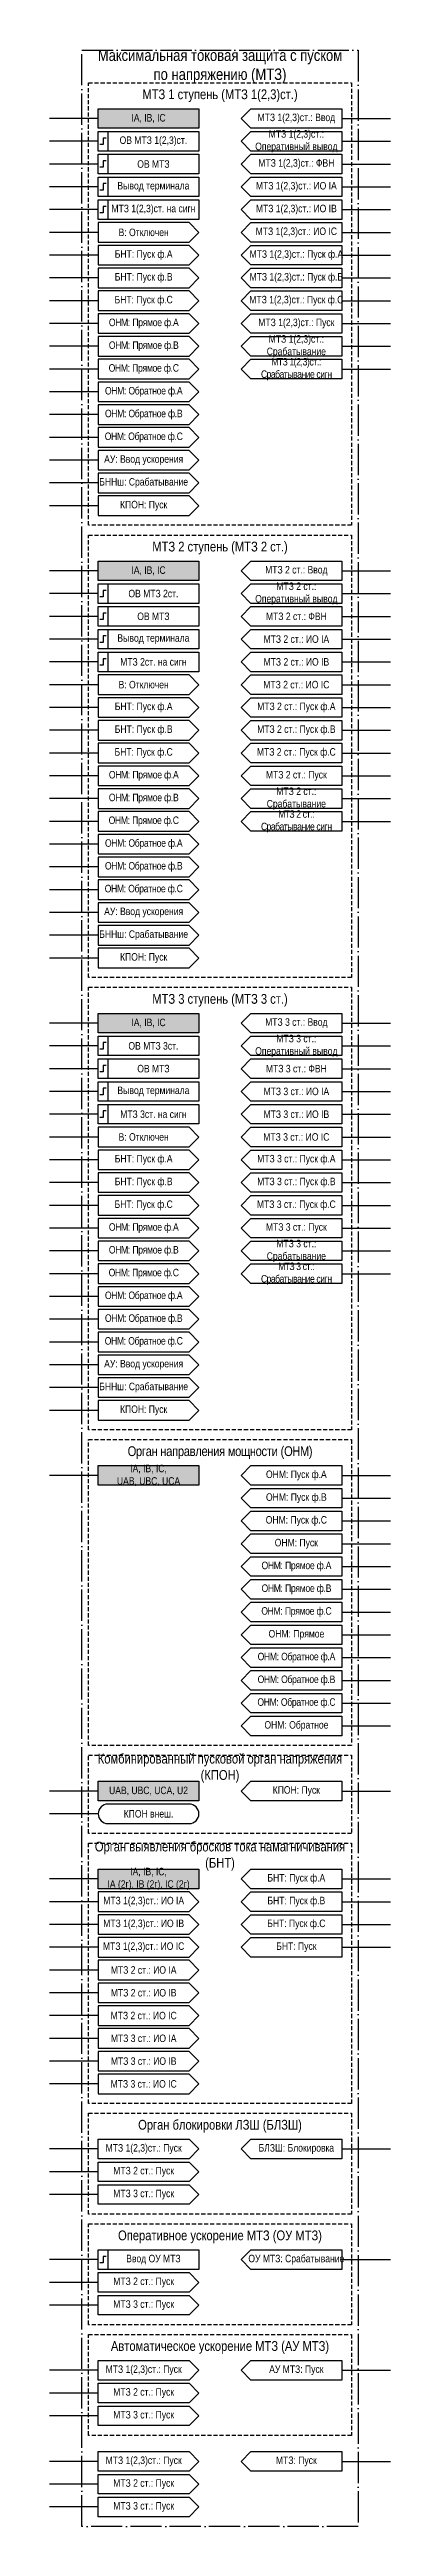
# Model space of a CAD drawing. Header units: millimetres. Extents: x -60 to 2170, y -116 to 657.
# Drawn here: x 415 to 520, y -116 to 645 of the extents above; entities that cross this region are included whole.
import ezdxf

# ---------------------------------------------------------------- set-up
doc = ezdxf.new("R2010")
doc.units = ezdxf.units.MM
doc.linetypes.add('ACAD_ISO04W100', pattern=[30, 24, -3, 0, -3])
doc.linetypes.add('штриховая2', pattern=[0.375, 0.25, -0.125])
doc.layers.add('TEXT', color=7, linetype='Continuous', lineweight=25)
doc.styles.add('2.5_Gost_RD', font='ARIALN.TTF', dxfattribs={"height": 2.5})
doc.styles.add('3.5_Gost_RD', font='ARIALN.TTF', dxfattribs={"height": 3.5})

msp = doc.modelspace()

# ---------------------------------------------------------------- texts
at = {"color": 30, "ltscale": 100, "attachment_point": 5, "style": '3.5_Gost_RD'}
for s, insert, char_height, width in [('{\\C30;\\c1938679;Максимальная токовая защита с пуском \\Pпо напряжению (МТЗ)}', (467.5, 640), 3.5, 85), ('{\\C30;\\c1938679;МТЗ 1 ступень (МТЗ 1(2,3)ст.)}', (467.5, 631), 3, 81), ('{\\C30;\\c1938679;МТЗ 2 ступень (МТЗ 2 ст.)}', (467.5, 492), 3, 81), ('{\\C30;\\c1938679;МТЗ 3 ступень (МТЗ 3 ст.)}', (467.5, 353), 3, 81), ('\\pt147;{\\T0.95;\\C30;\\c1938679;Орган направления мощности (ОНМ)}', (467.5, 214), 3, 81), ('{\\C30;\\c1938679;Комбинированный пусковой орган напряжения (КПОН)}', (467.5, 117), 3, 81), ('{\\C30;\\c1938679;Орган выявления бросков тока намагничивания (БНТ)}', (467.5, 90), 3, 81), ('{\\C30;\\c1938679;Орган блокировки ЛЗШ (БЛЗШ)}', (467.5, 7), 3, 81), ('{\\C30;\\c1938679;Оперативное ускорение МТЗ (ОУ МТЗ)}', (467.5, -27), 3, 81), ('\\pt12;{\\C30;\\c1938679;Автоматическое ускорение МТЗ (АУ МТЗ)}', (467.5, -61), 3, 81)]:
    msp.add_mtext(s, dxfattribs=dict(at, insert=insert, char_height=char_height, width=width))
at = {"ltscale": 100, "char_height": 2.3, "attachment_point": 5, "style": '2.5_Gost_RD'}
for s, insert, width in [('МТЗ 1(2,3)ст.: Ввод', (491, 624), 28), ('МТЗ 1(2,3)ст.: Оперативный вывод', (491, 617), 28), ('МТЗ 1(2,3)ст.: ФВН', (491, 610), 28), ('Вывод терминала', (447, 603), 28), ('МТЗ 1(2,3)ст.: ИО IА', (491, 603), 28), ('МТЗ 1(2,3)ст. на сигн', (447, 596), 28), ('МТЗ 1(2,3)ст.: ИО IВ', (491, 596), 28), ('МТЗ 1(2,3)ст.: ИО IС', (491, 589), 28), ('МТЗ 1(2,3)ст.: Пуск ф.А', (491, 582), 28), ('МТЗ 1(2,3)ст.: Пуск ф.В', (491, 575), 28), ('МТЗ 1(2,3)ст.: Пуск ф.С', (491, 568), 28), ('МТЗ 1(2,3)ст.: Пуск', (491, 561), 28), ('МТЗ 1(2,3)ст.: Срабатывание ', (491, 554), 28), ('{\\T0.9;МТЗ 1(2,3)ст.: Срабатывание сигн}', (491, 547), 28), ('КПОН: Пуск', (444, 505), 28), ('МТЗ 2 ст.: Оперативный вывод', (491, 478), 28), ('МТЗ 2 ст.: Ввод', (491, 485), 28), ('МТЗ 2 ст.: ФВН', (491, 471), 28), ('Вывод терминала', (447, 464), 28), ('МТЗ 2 ст.: ИО IА', (491, 464), 28), ('МТЗ 2ст. на сигн', (447, 457), 28), ('МТЗ 2 ст.: ИО IВ', (491, 457), 28), ('МТЗ 2 ст.: ИО IС', (491, 450), 28), ('МТЗ 2 ст.: Пуск ф.А', (491, 443), 28), ('МТЗ 2 ст.: Пуск ф.В', (491, 436), 28), ('МТЗ 2 ст.: Пуск ф.С', (491, 429), 28), ('МТЗ 2 ст.: Пуск', (491, 422), 28), ('{\\T0.9;МТЗ 2 ст.: Срабатывание сигн}', (491, 408), 28), ('МТЗ 2 ст.: Срабатывание ', (491, 415), 28), ('КПОН: Пуск', (444, 366), 28), ('МТЗ 3 ст.: Ввод', (491, 346), 28), ('МТЗ 3 ст.: Оперативный вывод', (491, 339), 28), ('МТЗ 3 ст.: ФВН', (491, 332), 28), ('Вывод терминала', (447, 325), 28), ('МТЗ 3 ст.: ИО IА', (491, 325), 28), ('МТЗ 3ст. на сигн', (447, 318), 28), ('МТЗ 3 ст.: ИО IС', (491, 311), 28), ('МТЗ 3 ст.: ИО IВ', (491, 318), 28), ('МТЗ 3 ст.: Пуск ф.А', (491, 304), 28), ('МТЗ 3 ст.: Пуск ф.В', (491, 297), 28), ('МТЗ 3 ст.: Пуск ф.С', (491, 290), 28), ('МТЗ 3 ст.: Пуск', (491, 283), 28), ('МТЗ 3 ст.: Срабатывание ', (491, 276), 28), ('{\\T0.9;МТЗ 3 ст.: Срабатывание сигн}', (491, 269), 28), ('КПОН: Пуск', (444, 227), 28), ('ОНМ: Пуск ф.А ', (491, 207), 28), ('ОНМ: Пуск ф.В', (491, 200), 28), ('ОНМ: Пуск ф.С', (491, 193), 28), ('ОНМ: Пуск', (491, 186), 27.874), ('{\\T0.95;ОНМ: Прямое ф.А}', (491, 179), 28), ('{\\T0.95;ОНМ: Прямое ф.В}', (491, 172), 28), ('{\\T0.95;ОНМ: Прямое ф.С}', (491, 165), 28), ('{\\T0.95;ОНМ: Обратное ф.А}', (491, 151), 28), ('ОНМ: Прямое', (491.03, 158), 27.937), ('{\\T0.95;ОНМ: Обратное ф.В}', (491, 144), 28), ('{\\T0.95;ОНМ: Обратное ф.С}', (491, 137), 28), ('\\pt23;ОНМ: Обратное', (491.03, 130), 27.937), ('КПОН: Пуск', (491, 110), 28), ('КПОН внеш.', (445.5, 103), 31), ('БНТ: Пуск ф.А', (491, 83), 28), ('БНТ: Пуск ф.В', (491, 76), 28), ('БНТ: Пуск ф.С', (491, 69), 28), ('БНТ: Пуск', (491, 62), 28), ('БЛЗШ: Блокировка', (491, 0), 28), ('ОУ МТЗ: Срабатывание', (491, -34), 28), ('АУ МТЗ: Пуск', (491, -68), 28), ('МТЗ: Пуск', (491, -96), 28)]:
    msp.add_mtext(s, dxfattribs=dict(at, insert=insert, width=width))
at = {"layer": 'TEXT', "ltscale": 100, "char_height": 2.3, "attachment_point": 5, "style": '2.5_Gost_RD'}
for s, insert, width in [('IA, IB, IC', (445.5, 624), 31), ('ОВ МТЗ 1(2,3)ст.', (447, 617), 28), ('ОВ МТЗ', (447, 610), 28), ('В: Отключен', (444, 589), 28), ('БНТ: Пуск ф.А', (444, 582), 28), ('БНТ: Пуск ф.В', (444, 575), 28), ('БНТ: Пуск ф.С', (444, 568), 28), ('{\\T0.95;ОНМ: Прямое ф.А}', (444, 561), 28), ('{\\T0.95;ОНМ: Прямое ф.С}', (444, 547), 28), ('{\\T0.95;ОНМ: Прямое ф.В}', (444, 554), 28), ('{\\T0.95;ОНМ: Обратное ф.А}', (444, 540), 28), ('АУ: Ввод ускорения', (444, 519), 28), ('БННш: Срабатывание', (444, 512), 28), ('IA, IB, IC', (445.5, 485), 31), ('ОВ МТЗ 2ст.', (447, 478), 28), ('ОВ МТЗ', (447, 471), 28), ('В: Отключен', (444, 450), 28), ('БНТ: Пуск ф.А', (444, 443), 28), ('БНТ: Пуск ф.В', (444, 436), 28), ('БНТ: Пуск ф.С', (444, 429), 28), ('{\\T0.95;ОНМ: Прямое ф.А}', (444, 422), 28), ('{\\T0.95;ОНМ: Прямое ф.В}', (444, 415), 28), ('{\\T0.95;ОНМ: Прямое ф.С}', (444, 408), 28), ('{\\T0.95;ОНМ: Обратное ф.А}', (444, 401), 28), ('АУ: Ввод ускорения', (444, 380), 28), ('БННш: Срабатывание', (444, 373), 28), ('IA, IB, IC', (445.5, 346), 31), ('ОВ МТЗ 3ст.', (447, 339), 28), ('ОВ МТЗ', (447, 332), 28), ('В: Отключен', (444, 311), 28), ('БНТ: Пуск ф.А', (444, 304), 28), ('БНТ: Пуск ф.В', (444, 297), 28), ('БНТ: Пуск ф.С', (444, 290), 28), ('{\\T0.95;ОНМ: Прямое ф.А}', (444, 283), 28), ('{\\T0.95;ОНМ: Прямое ф.В}', (444, 276), 28), ('{\\T0.95;ОНМ: Прямое ф.С}', (444, 269), 28), ('{\\T0.95;ОНМ: Обратное ф.А}', (444, 262), 28), ('АУ: Ввод ускорения', (444, 241), 28), ('БННш: Срабатывание', (444, 234), 28), ('IA, IB, IC,\\PUAB, UBC, UCA', (445.5, 207), 31), ('UAB, UBC, UCA, U2', (445.5, 110), 31), ('IA, IB, IC, \\PIA (2г), IB (2г), IC (2г)', (445.5, 83), 31), ('МТЗ 1(2,3)ст.: ИО IА', (444, 76), 28), ('МТЗ 1(2,3)ст.: ИО IB', (444, 69), 28), ('МТЗ 1(2,3)ст.: ИО IC', (444, 62), 28), ('МТЗ 2 ст.: ИО IА', (444, 55), 28), ('МТЗ 2 ст.: ИО IB', (444, 48), 28), ('МТЗ 2 ст.: ИО IC', (444, 41), 28), ('МТЗ 3 ст.: ИО IА', (444, 34), 28), ('МТЗ 3 ст.: ИО IB', (444, 27), 28), ('МТЗ 3 ст.: ИО IC', (444, 20), 28), ('МТЗ 1(2,3)ст.: Пуск', (444, 0), 28), ('МТЗ 2 ст.: Пуск', (444, -7), 28), ('МТЗ 3 ст.: Пуск', (444, -14), 28), ('Ввод ОУ МТЗ', (447, -34), 28), ('МТЗ 2 ст.: Пуск', (444, -41), 28), ('МТЗ 3 ст.: Пуск', (444, -48), 28), ('МТЗ 1(2,3)ст.: Пуск', (444, -68), 28), ('МТЗ 2 ст.: Пуск', (444, -75), 28), ('МТЗ 3 ст.: Пуск', (444, -82), 28), ('МТЗ 1(2,3)ст.: Пуск', (444, -96), 28), ('\\pt25.3;МТЗ 2 ст.: Пуск', (444, -103), 28), ('МТЗ 3 ст.: Пуск', (444, -110), 28)]:
    msp.add_mtext(s, dxfattribs=dict(at, insert=insert, width=width))
at = {"layer": 'TEXT', "color": 3, "ltscale": 100, "char_height": 2.3, "width": 28, "attachment_point": 5, "style": '2.5_Gost_RD'}
for s, insert in [('{\\T0.95;ОНМ: Обратное ф.В}', (444, 533)), ('{\\T0.95;ОНМ: Обратное ф.С}', (444, 526)), ('{\\T0.95;ОНМ: Обратное ф.С}', (444, 387)), ('{\\T0.95;ОНМ: Обратное ф.В}', (444, 394)), ('{\\T0.95;ОНМ: Обратное ф.В}', (444, 255)), ('{\\T0.95;ОНМ: Обратное ф.С}', (444, 248))]:
    msp.add_mtext(s, dxfattribs=dict(at, insert=insert))

# ---------------------------------------------------------------- hatches: boundary and pattern name
at = {"ltscale": 100, "true_color": 0xf7941d}
h = msp.add_hatch(color=30, dxfattribs=at)
h.dxf.hatch_style = 1
h.paths.add_polyline_path([(430, 627), (461, 627), (461, 621), (430, 621)])
h = msp.add_hatch(color=30, dxfattribs=at)
h.dxf.hatch_style = 1
h.paths.add_polyline_path([(430, 488), (461, 488), (461, 482), (430, 482)])
h = msp.add_hatch(color=30, dxfattribs=at)
h.dxf.hatch_style = 1
h.paths.add_polyline_path([(430, 349), (461, 349), (461, 343), (430, 343)])
h = msp.add_hatch(color=30, dxfattribs=at)
h.dxf.hatch_style = 1
h.paths.add_polyline_path([(430, 210), (461, 210), (461, 204), (430, 204)])
h = msp.add_hatch(color=30, dxfattribs=at)
h.dxf.hatch_style = 1
h.paths.add_polyline_path([(430, 113), (461, 113), (461, 107), (430, 107)])
h = msp.add_hatch(color=30, dxfattribs=at)
h.dxf.hatch_style = 1
h.paths.add_polyline_path([(430, 86), (461, 86), (461, 80), (430, 80)])

# ---------------------------------------------------------------- linework, layer by layer
at = {"ltscale": 100}
for p, q in [((430, 624), (415, 624)), ((430, 617), (415, 617)), ((505, 624), (520, 624)), ((505, 617), (520, 617)), ((430, 610), (415, 610)), ((505, 610), (520, 610)), ((430, 603), (415, 603)), ((505, 603), (520, 603)), ((430, 596), (415, 596)), ((505, 596), (520, 596)), ((430, 589), (415, 589)), ((505, 589), (520, 589)), ((430, 582), (415, 582)), ((505, 582), (520, 582)), ((430, 575), (415, 575)), ((505, 575), (520, 575)), ((430, 568), (415, 568)), ((505, 568), (520, 568)), ((430, 561), (415, 561)), ((505, 561), (520, 561)), ((430, 554), (415, 554)), ((505, 554), (520, 554)), ((430, 547), (415, 547)), ((505, 547), (520, 547)), ((430, 540), (415, 540)), ((430, 533), (415, 533)), ((430, 526), (415, 526)), ((430, 519), (415, 519)), ((430, 512), (415, 512)), ((430, 505), (415, 505)), ((430, 485), (415, 485)), ((505, 485), (520, 485)), ((430, 478), (415, 478)), ((505, 478), (520, 478)), ((430, 471), (415, 471)), ((505, 471), (520, 471)), ((430, 464), (415, 464)), ((430, 457), (415, 457)), ((505, 464), (520, 464)), ((505, 457), (520, 457)), ((430, 450), (415, 450)), ((505, 450), (520, 450)), ((430, 443), (415, 443)), ((505, 443), (520, 443)), ((430, 436), (415, 436)), ((505, 436), (520, 436)), ((430, 429), (415, 429)), ((505, 429), (520, 429)), ((430, 422), (415, 422)), ((505, 422), (520, 422)), ((430, 415), (415, 415)), ((505, 415), (520, 415)), ((430, 408), (415, 408)), ((505, 408), (520, 408)), ((430, 401), (415, 401)), ((430, 394), (415, 394)), ((430, 387), (415, 387)), ((430, 380), (415, 380)), ((430, 373), (415, 373)), ((430, 366), (415, 366)), ((430, 346), (415, 346)), ((505, 346), (520, 346)), ((430, 339), (415, 339)), ((505, 339), (520, 339)), ((430, 332), (415, 332)), ((505, 332), (520, 332)), ((430, 325), (415, 325)), ((505, 325), (520, 325)), ((430, 318), (415, 318)), ((505, 318), (520, 318)), ((430, 311), (415, 311)), ((505, 311), (520, 311)), ((430, 304), (415, 304)), ((430, 297), (415, 297)), ((505, 304), (520, 304)), ((505, 297), (520, 297)), ((430, 290), (415, 290)), ((505, 290), (520, 290)), ((430, 283), (415, 283)), ((505, 283), (520, 283)), ((430, 276), (415, 276)), ((505, 276), (520, 276)), ((430, 269), (415, 269)), ((505, 269), (520, 269)), ((430, 262), (415, 262)), ((430, 255), (415, 255)), ((430, 248), (415, 248)), ((430, 241), (415, 241)), ((430, 234), (415, 234)), ((430, 227), (415, 227)), ((430, 207), (415, 207)), ((505, 207), (520, 207)), ((505, 200), (520, 200)), ((505, 193), (520, 193)), ((505, 186), (520, 186)), ((505, 179), (520, 179)), ((505, 172), (520, 172)), ((505, 165), (520, 165)), ((505, 158), (520, 158)), ((505, 151), (520, 151)), ((505, 144), (520, 144)), ((505, 137), (520, 137)), ((505, 130), (520, 130)), ((430, 110), (415, 110)), ((505, 110), (520, 110)), ((430, 103), (415, 103)), ((430, 83), (415, 83)), ((505, 83), (520, 83)), ((430, 76), (415, 76)), ((430, 69), (415, 69)), ((505, 76), (520, 76)), ((505, 69), (520, 69)), ((430, 62), (415, 62)), ((505, 62), (520, 62)), ((430, 55), (415, 55)), ((430, 48), (415, 48)), ((430, 41), (415, 41)), ((430, 34), (415, 34)), ((430, 27), (415, 27)), ((430, 20), (415, 20)), ((430, 0), (415, 0)), ((505, 0), (520, 0)), ((430, -7), (415, -7)), ((430, -14), (415, -14)), ((430, -34), (415, -34)), ((505, -34), (520, -34)), ((430, -41), (415, -41)), ((430, -48), (415, -48)), ((430, -68), (415, -68)), ((505, -68), (520, -68)), ((430, -75), (415, -75)), ((430, -82), (415, -82)), ((430, -96), (415, -96)), ((505, -96), (520, -96)), ((430, -103), (415, -103)), ((430, -110), (415, -110))]:
    msp.add_line(p, q, dxfattribs=at)
at = {"color": 251, "linetype": 'ACAD_ISO04W100', "lineweight": 30, "ltscale": 0.4, "true_color": 0x58595b}
msp.add_lwpolyline([(425, 645), (510, 645), (510, -116), (425, -116)], close=True, dxfattribs=at)
at = {"linetype": 'штриховая2', "ltscale": 5}
for points in [[(427, 635), (508, 635), (508, 499), (427, 499)], [(427, 496), (508, 496), (508, 360), (427, 360)], [(427, 357), (508, 357), (508, 221), (427, 221)], [(427, 218), (508, 218), (508, 124), (427, 124)], [(427, 121), (508, 121), (508, 97), (427, 97)], [(427, 94), (508, 94), (508, 14), (427, 14)], [(427, 11), (508, 11), (508, -20), (427, -20)], [(427, -23), (508, -23), (508, -54), (427, -54)], [(427, -57), (508, -57), (508, -88), (427, -88)]]:
    msp.add_lwpolyline(points, close=True, dxfattribs=at)
at = {"ltscale": 100}
for points in [[(430, 627), (461, 627), (461, 621), (430, 621)], [(505, 627), (505, 621), (477, 621), (474, 624), (477, 627)], [(430, 620), (433, 620), (433, 614), (430, 614)], [(430, 620), (461, 620), (461, 614), (430, 614)], [(505, 620), (505, 614), (477, 614), (474, 617), (477, 620)], [(430, 613), (433, 613), (433, 607), (430, 607)], [(430, 613), (461, 613), (461, 607), (430, 607)], [(430, 606), (433, 606), (433, 600), (430, 600)], [(430, 606), (461, 606), (461, 600), (430, 600)], [(505, 606), (505, 600), (477, 600), (474, 603), (477, 606)], [(430, 599), (433, 599), (433, 593), (430, 593)], [(430, 599), (461, 599), (461, 593), (430, 593)], [(505, 599), (505, 593), (477, 593), (474, 596), (477, 599)], [(505, 592), (505, 586), (477, 586), (474, 589), (477, 592)], [(505, 585), (505, 579), (477, 579), (474, 582), (477, 585)], [(505, 578), (505, 572), (477, 572), (474, 575), (477, 578)], [(505, 571), (505, 565), (477, 565), (474, 568), (477, 571)], [(505, 564), (505, 558), (477, 558), (474, 561), (477, 564)], [(505, 557), (505, 551), (477, 551), (474, 554), (477, 557)], [(505, 550), (505, 544), (477, 544), (474, 547), (477, 550)], [(430, 488), (461, 488), (461, 482), (430, 482)], [(505, 488), (505, 482), (477, 482), (474, 485), (477, 488)], [(430, 481), (433, 481), (433, 475), (430, 475)], [(430, 481), (461, 481), (461, 475), (430, 475)], [(505, 481), (505, 475), (477, 475), (474, 478), (477, 481)], [(430, 474), (433, 474), (433, 468), (430, 468)], [(430, 474), (461, 474), (461, 468), (430, 468)], [(430, 467), (433, 467), (433, 461), (430, 461)], [(430, 467), (461, 467), (461, 461), (430, 461)], [(505, 467), (505, 461), (477, 461), (474, 464), (477, 467)], [(430, 460), (433, 460), (433, 454), (430, 454)], [(430, 460), (461, 460), (461, 454), (430, 454)], [(505, 460), (505, 454), (477, 454), (474, 457), (477, 460)], [(505, 453), (505, 447), (477, 447), (474, 450), (477, 453)], [(505, 446), (505, 440), (477, 440), (474, 443), (477, 446)], [(505, 439), (505, 433), (477, 433), (474, 436), (477, 439)], [(505, 432), (505, 426), (477, 426), (474, 429), (477, 432)], [(505, 425), (505, 419), (477, 419), (474, 422), (477, 425)], [(505, 418), (505, 412), (477, 412), (474, 415), (477, 418)], [(505, 411), (505, 405), (477, 405), (474, 408), (477, 411)], [(430, 349), (461, 349), (461, 343), (430, 343)], [(505, 349), (505, 343), (477, 343), (474, 346), (477, 349)], [(430, 342), (433, 342), (433, 336), (430, 336)], [(430, 342), (461, 342), (461, 336), (430, 336)], [(430, 335), (433, 335), (433, 329), (430, 329)], [(430, 335), (461, 335), (461, 329), (430, 329)], [(505, 342), (505, 336), (477, 336), (474, 339), (477, 342)], [(430, 328), (433, 328), (433, 322), (430, 322)], [(430, 328), (461, 328), (461, 322), (430, 322)], [(505, 328), (505, 322), (477, 322), (474, 325), (477, 328)], [(430, 321), (433, 321), (433, 315), (430, 315)], [(430, 321), (461, 321), (461, 315), (430, 315)], [(505, 321), (505, 315), (477, 315), (474, 318), (477, 321)], [(505, 314), (505, 308), (477, 308), (474, 311), (477, 314)], [(505, 307), (505, 301), (477, 301), (474, 304), (477, 307)], [(505, 300), (505, 294), (477, 294), (474, 297), (477, 300)], [(505, 293), (505, 287), (477, 287), (474, 290), (477, 293)], [(505, 286), (505, 280), (477, 280), (474, 283), (477, 286)], [(505, 279), (505, 273), (477, 273), (474, 276), (477, 279)], [(505, 272), (505, 266), (477, 266), (474, 269), (477, 272)], [(430, 210), (461, 210), (461, 204), (430, 204)], [(477, 210), (505, 210), (505, 204), (477, 204), (474, 207)], [(477, 203), (505, 203), (505, 197), (477, 197), (474, 200)], [(477, 196), (505, 196), (505, 190), (477, 190), (474, 193)], [(477, 189), (505, 189), (505, 183), (477, 183), (474, 186)], [(477, 182), (505, 182), (505, 176), (477, 176), (474, 179)], [(477, 175), (505, 175), (505, 169), (477, 169), (474, 172)], [(477, 168), (505, 168), (505, 162), (477, 162), (474, 165)], [(477, 161), (505, 161), (505, 155), (477, 155), (474, 158)], [(477, 154), (505, 154), (505, 148), (477, 148), (474, 151)], [(477, 147), (505, 147), (505, 141), (477, 141), (474, 144)], [(477, 140), (505, 140), (505, 134), (477, 134), (474, 137)], [(477, 133), (505, 133), (505, 127), (477, 127), (474, 130)], [(430, 113), (461, 113), (461, 107), (430, 107)], [(505, 107), (477, 107), (474, 110), (477, 113), (505, 113)], [(430, 86), (461, 86), (461, 80), (430, 80)], [(505, 86), (505, 80), (477, 80), (474, 83), (477, 86)], [(505, 79), (505, 73), (477, 73), (474, 76), (477, 79)], [(505, 72), (505, 66), (477, 66), (474, 69), (477, 72)], [(505, 65), (505, 59), (477, 59), (474, 62), (477, 65)], [(505, -3), (477, -3), (474, 0), (477, 3), (505, 3)], [(430, -31), (433, -31), (433, -37), (430, -37)], [(430, -31), (461, -31), (461, -37), (430, -37)], [(505, -37), (477, -37), (474, -34), (477, -31), (505, -31)], [(505, -71), (477, -71), (474, -68), (477, -65), (505, -65)], [(505, -99), (477, -99), (474, -96), (477, -93), (505, -93)]]:
    msp.add_lwpolyline(points, close=True, dxfattribs=at)
at = {"lineweight": 30, "ltscale": 100}
for points in [[(432.5, 618), (431.5, 618), (431.5, 616), (430.5, 616)], [(432.5, 611), (431.5, 611), (431.5, 609), (430.5, 609)], [(432.5, 604), (431.5, 604), (431.5, 602), (430.5, 602)], [(432.5, 597), (431.5, 597), (431.5, 595), (430.5, 595)], [(432.5, 479), (431.5, 479), (431.5, 477), (430.5, 477)], [(432.5, 472), (431.5, 472), (431.5, 470), (430.5, 470)], [(432.5, 465), (431.5, 465), (431.5, 463), (430.5, 463)], [(432.5, 458), (431.5, 458), (431.5, 456), (430.5, 456)], [(432.5, 340), (431.5, 340), (431.5, 338), (430.5, 338)], [(432.5, 333), (431.5, 333), (431.5, 331), (430.5, 331)], [(432.5, 326), (431.5, 326), (431.5, 324), (430.5, 324)], [(432.5, 319), (431.5, 319), (431.5, 317), (430.5, 317)], [(432.5, -33), (431.5, -33), (431.5, -35), (430.5, -35)]]:
    msp.add_lwpolyline(points, dxfattribs=at)
at = {"ltscale": 100}
for points in [[(505, 607), (477, 607), (474, 610), (477, 613), (505, 613), (505, 607), (477, 607), (474, 610), (477, 613), (505, 613)], [(461, 589), (458, 592), (430, 592), (430, 586), (458, 586), (461, 589)], [(461, 582), (458, 585), (430, 585), (430, 579), (458, 579), (461, 582)], [(461, 575), (458, 578), (430, 578), (430, 572), (458, 572), (461, 575)], [(461, 568), (458, 571), (430, 571), (430, 565), (458, 565), (461, 568)], [(461, 561), (458, 564), (430, 564), (430, 558), (458, 558), (461, 561)], [(461, 554), (458, 557), (430, 557), (430, 551), (458, 551), (461, 554)], [(461, 547), (458, 550), (430, 550), (430, 544), (458, 544), (461, 547)], [(461, 540), (458, 543), (430, 543), (430, 537), (458, 537), (461, 540)], [(461, 533), (458, 536), (430, 536), (430, 530), (458, 530), (461, 533)], [(461, 526), (458, 529), (430, 529), (430, 523), (458, 523), (461, 526)], [(461, 519), (458, 522), (430, 522), (430, 516), (458, 516), (461, 519)], [(461, 512), (458, 515), (430, 515), (430, 509), (458, 509), (461, 512)], [(461, 505), (458, 508), (430, 508), (430, 502), (458, 502), (461, 505)], [(505, 468), (477, 468), (474, 471), (477, 474), (505, 474), (505, 468), (477, 468), (474, 471), (477, 474), (505, 474)], [(461, 450), (458, 453), (430, 453), (430, 447), (458, 447), (461, 450)], [(461, 443), (458, 446), (430, 446), (430, 440), (458, 440), (461, 443)], [(461, 436), (458, 439), (430, 439), (430, 433), (458, 433), (461, 436)], [(461, 429), (458, 432), (430, 432), (430, 426), (458, 426), (461, 429)], [(461, 422), (458, 425), (430, 425), (430, 419), (458, 419), (461, 422)], [(461, 415), (458, 418), (430, 418), (430, 412), (458, 412), (461, 415)], [(461, 408), (458, 411), (430, 411), (430, 405), (458, 405), (461, 408)], [(461, 401), (458, 404), (430, 404), (430, 398), (458, 398), (461, 401)], [(461, 394), (458, 397), (430, 397), (430, 391), (458, 391), (461, 394)], [(461, 387), (458, 390), (430, 390), (430, 384), (458, 384), (461, 387)], [(461, 380), (458, 383), (430, 383), (430, 377), (458, 377), (461, 380)], [(461, 373), (458, 376), (430, 376), (430, 370), (458, 370), (461, 373)], [(461, 366), (458, 369), (430, 369), (430, 363), (458, 363), (461, 366)], [(505, 329), (477, 329), (474, 332), (477, 335), (505, 335), (505, 329), (477, 329), (474, 332), (477, 335), (505, 335)], [(461, 311), (458, 314), (430, 314), (430, 308), (458, 308), (461, 311)], [(461, 304), (458, 307), (430, 307), (430, 301), (458, 301), (461, 304)], [(461, 297), (458, 300), (430, 300), (430, 294), (458, 294), (461, 297)], [(461, 290), (458, 293), (430, 293), (430, 287), (458, 287), (461, 290)], [(461, 283), (458, 286), (430, 286), (430, 280), (458, 280), (461, 283)], [(461, 276), (458, 279), (430, 279), (430, 273), (458, 273), (461, 276)], [(461, 269), (458, 272), (430, 272), (430, 266), (458, 266), (461, 269)], [(461, 262), (458, 265), (430, 265), (430, 259), (458, 259), (461, 262)], [(461, 255), (458, 258), (430, 258), (430, 252), (458, 252), (461, 255)], [(461, 248), (458, 251), (430, 251), (430, 245), (458, 245), (461, 248)], [(461, 241), (458, 244), (430, 244), (430, 238), (458, 238), (461, 241)], [(461, 234), (458, 237), (430, 237), (430, 231), (458, 231), (461, 234)], [(461, 227), (458, 230), (430, 230), (430, 224), (458, 224), (461, 227)], [(461, 76), (458, 79), (430, 79), (430, 73), (458, 73), (461, 76)], [(461, 69), (458, 72), (430, 72), (430, 66), (458, 66), (461, 69)], [(461, 62), (458, 65), (430, 65), (430, 59), (458, 59), (461, 62)], [(461, 55), (458, 58), (430, 58), (430, 52), (458, 52), (461, 55)], [(461, 48), (458, 51), (430, 51), (430, 45), (458, 45), (461, 48)], [(461, 41), (458, 44), (430, 44), (430, 38), (458, 38), (461, 41)], [(461, 34), (458, 37), (430, 37), (430, 31), (458, 31), (461, 34)], [(461, 27), (458, 30), (430, 30), (430, 24), (458, 24), (461, 27)], [(461, 20), (458, 23), (430, 23), (430, 17), (458, 17), (461, 20)], [(430, 3), (458, 3), (461, 0), (458, -3), (430, -3), (430, 3)], [(430, -4), (458, -4), (461, -7), (458, -10), (430, -10), (430, -4)], [(430, -11), (458, -11), (461, -14), (458, -17), (430, -17), (430, -11)], [(430, -38), (458, -38), (461, -41), (458, -44), (430, -44), (430, -38)], [(430, -45), (458, -45), (461, -48), (458, -51), (430, -51), (430, -45)], [(430, -65), (458, -65), (461, -68), (458, -71), (430, -71), (430, -65)], [(430, -72), (458, -72), (461, -75), (458, -78), (430, -78), (430, -72)], [(430, -79), (458, -79), (461, -82), (458, -85), (430, -85), (430, -79)], [(430, -93), (458, -93), (461, -96), (458, -99), (430, -99), (430, -93)], [(430, -100), (458, -100), (461, -103), (458, -106), (430, -106), (430, -100)], [(430, -107), (458, -107), (461, -110), (458, -113), (430, -113), (430, -107)]]:
    msp.add_lwpolyline(points, dxfattribs=at)
msp.add_lwpolyline([(433, 100), (458, 100, 1), (458, 106), (433, 106, 1)], format="xyb", close=True, dxfattribs=at)

msp.set_redraw_order([(e.dxf.handle, doc.entitydb.next_handle()) for e in msp.query("TEXT MTEXT ATTDEF DIMENSION ARC_DIMENSION")])  # texts and dimensions are drawn at this point

doc.saveas('drawing.dxf')
